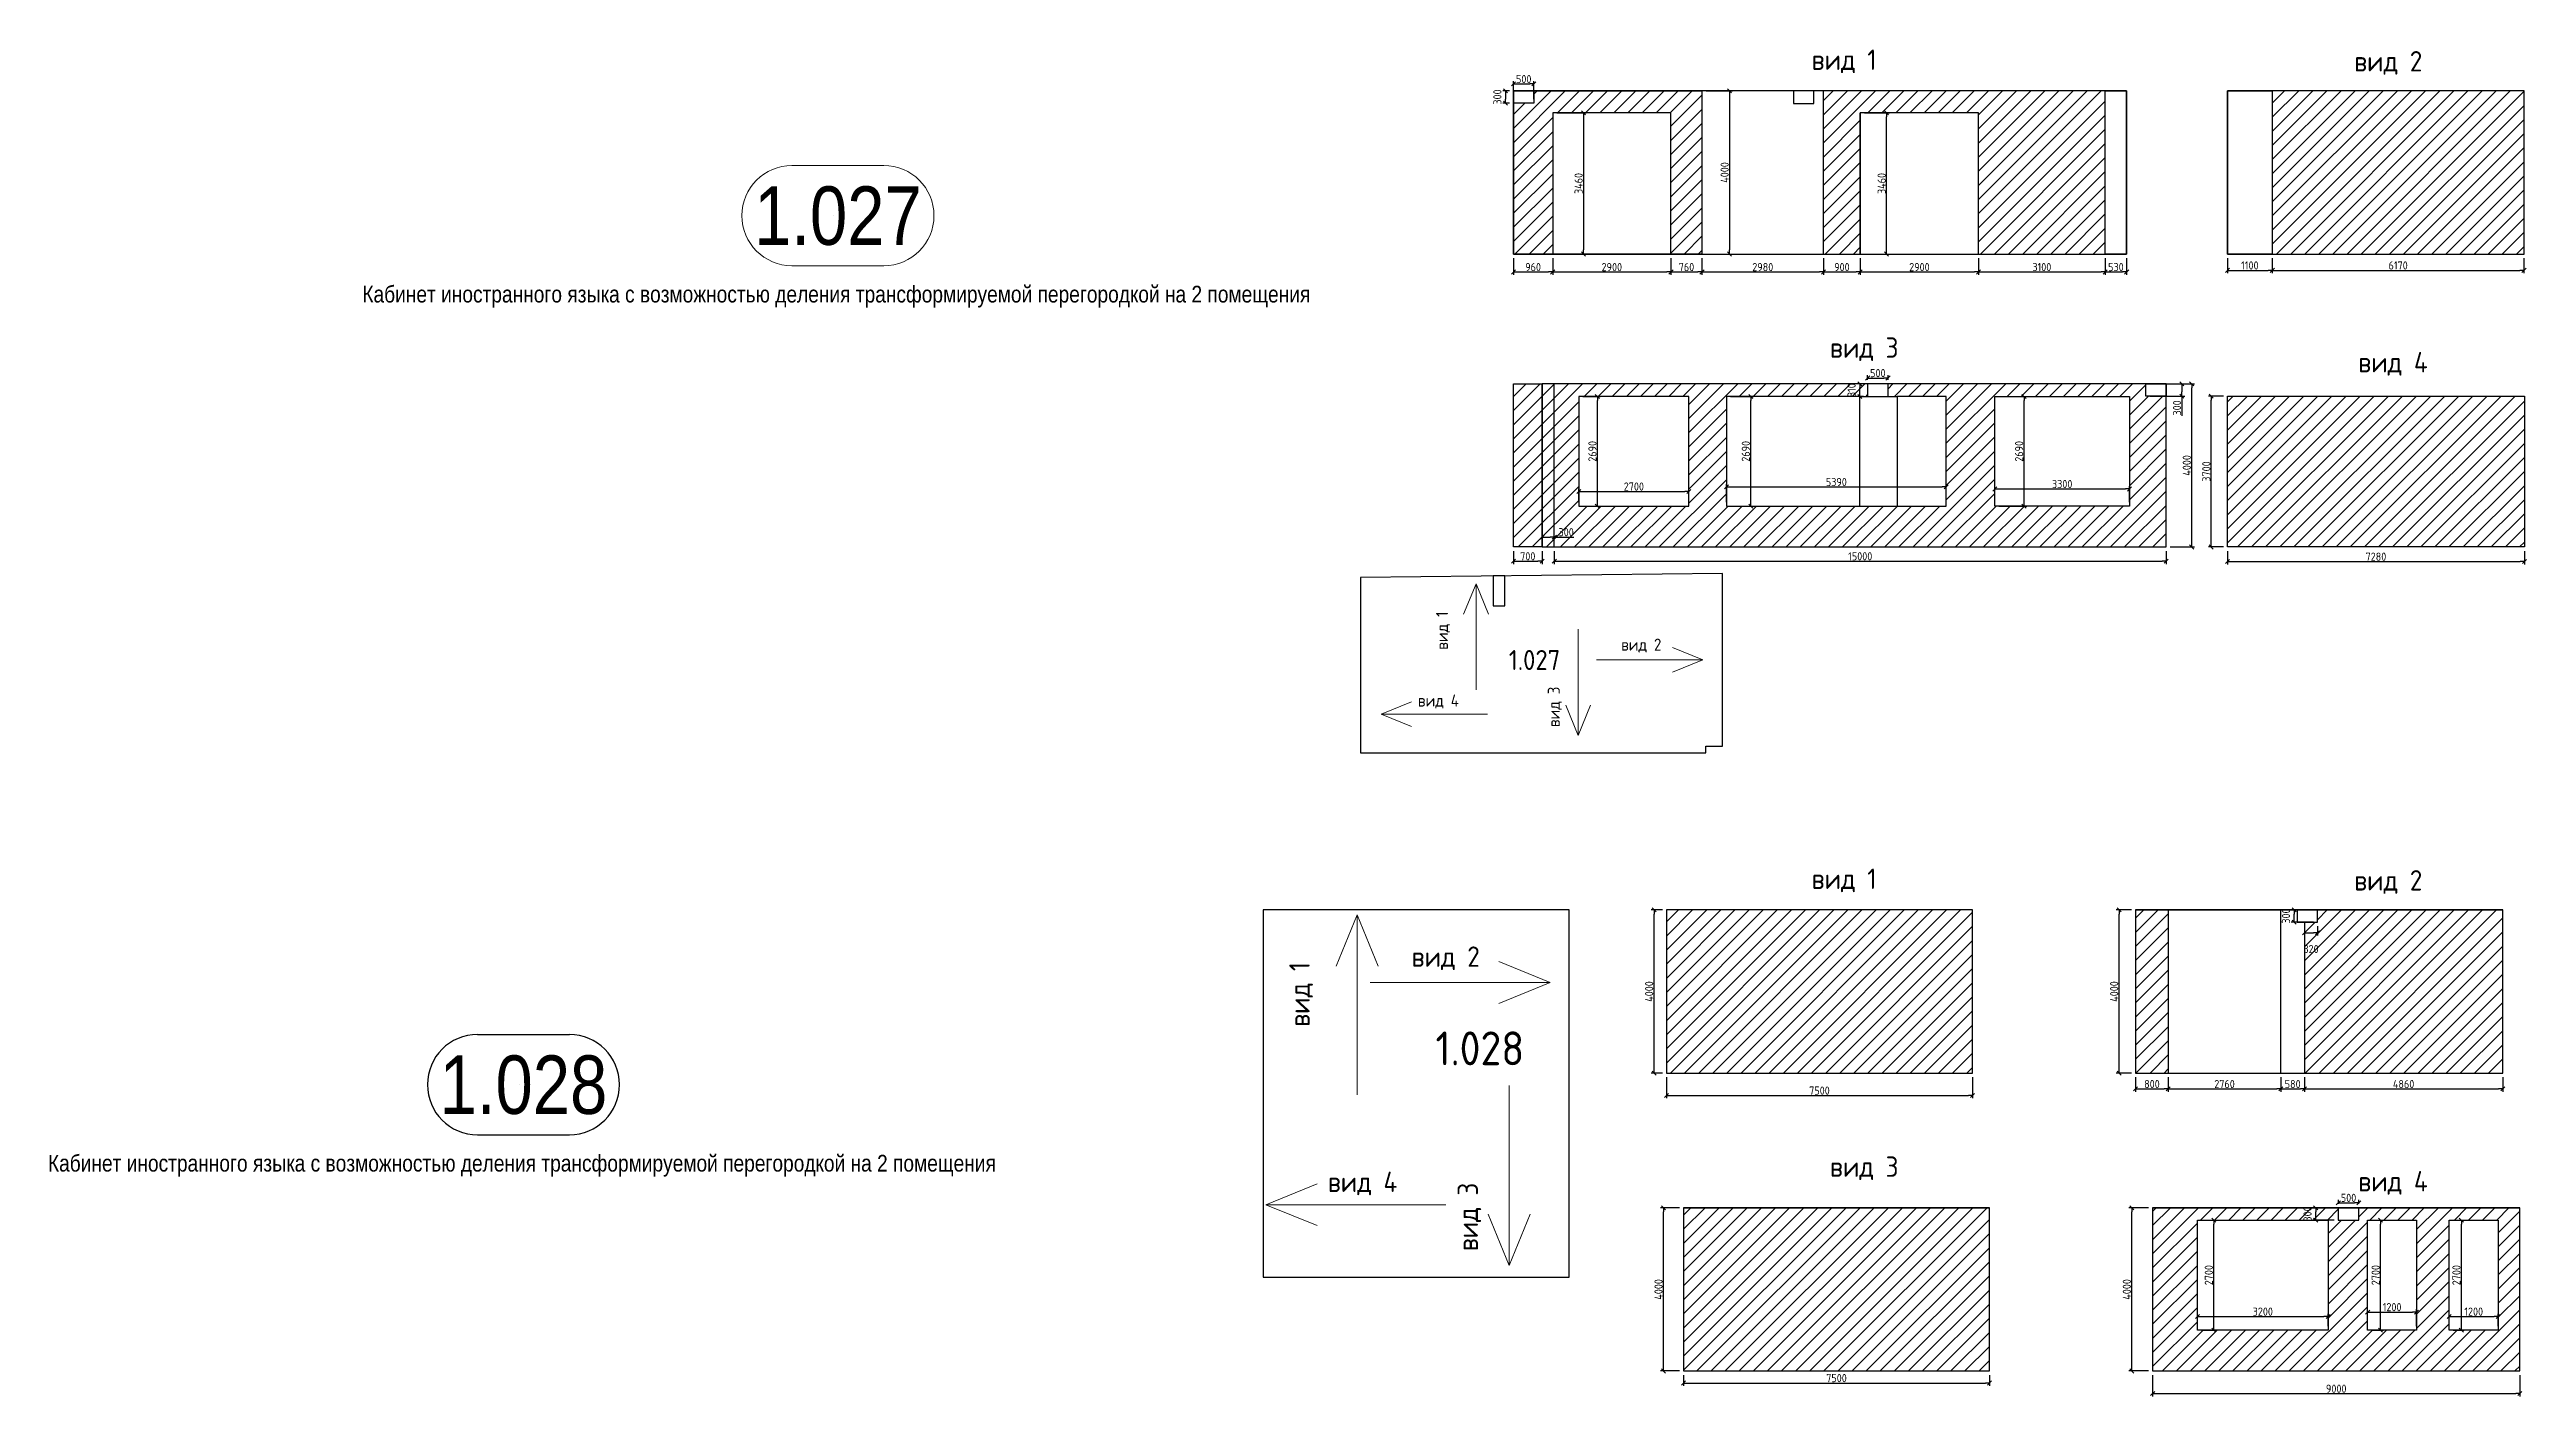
# Model space of a CAD drawing. Header units: millimetres. Extents: x -24360 to 609566, y -391049 to 148426.
# Drawn here: x 244807 to 305526, y -44270 to -11246 of the extents above; entities that cross this region are included whole.
import ezdxf
from ezdxf.enums import TextEntityAlignment as Align

# ---------------------------------------------------------------- set-up
doc = ezdxf.new("R2010")
doc.units = ezdxf.units.MM
doc.layers.get('Defpoints').update_dxf_attribs({"color": 140})
for name, color, linetype, lineweight in [('АР_Area', 5, 'Continuous', 5), ('Основные линии', 7, 'Continuous', 30), ('осново', 7, 'Continuous', 30), ('Размеры', 7, 'Continuous', 15), ('Уголки', 1, 'Continuous', 30), ('Штриховка', 7, 'Continuous', 30)]:
    doc.layers.add(name, color=color, linetype=linetype, lineweight=lineweight)
doc.styles.add('style1', font='ARIALN.TTF')
doc.styles.add('СПДС', font='isocpeur.ttf', dxfattribs={"width": 0.9})
doc.dimstyles.new('Размера А3', dxfattribs={"dimtxt": 200, "dimasz": 100, "dimexe": 70, "dimexo": 100, "dimgap": 20, "dimtad": 1, "dimdec": 0, "dimrnd": 10, "dimzin": 0, "dimdsep": 46, "dimtxsty": 'СПДС', "dimblk": 'ARROWHEAD_6', "dimcen": 1, "dimclrd": 256, "dimclre": 256, "dimclrt": 256, "dimazin": 0, "dimtfac": 1, "dimtdec": 0, "dimtmove": 2, "dimatfit": 3, "dimfxl": 1, "dimtolj": 1, "dimtzin": 0, "dimarcsym": 0})

msp = doc.modelspace()

# ---------------------------------------------------------------- texts
at = {"layer": 'Основные линии', "attachment_point": 1, "style": 'СПДС'}
for s, width, gutter_width, insert, char_height in [('вид 1', 3371.81454, 1678.372, (288003.895, -11245.92), 500), ('вид 2', 3371.81454, 1678.372, (301303.182, -11283.781), 500), ('вид 3', 3371.81454, 1678.372, (288453.065, -18303.395), 500), ('вид 4', 2769.04063, 1678.372, (301404.031, -18661.55), 500), ('вид 2', 1990.98948, 991.045, (283333.43, -25688.906), 295.2401), ('вид 4', 1635.06346, 991.045, (278351.315, -27059.641), 295.2401), ('вид 2', 3371.81454, 1678.372, (278197.898, -33236.201), 500), ('вид 4', 2769.04063, 1678.372, (276143.944, -38757.273), 500)]:
    msp.add_mtext_dynamic_manual_height_columns(s, width=width, gutter_width=gutter_width, heights=[0], dxfattribs=dict(at, insert=insert, char_height=char_height))
at = {"layer": 'Основные линии', "attachment_point": 1, "rotation": 90, "style": 'СПДС'}
for s, width, gutter_width, insert, char_height in [('вид 1', 1990.98948, 991.045, (278793.423, -25962.202), 295.2401), ('вид 3', 1990.98948, 991.045, (281534.225, -27858.795), 295.2401), ('вид 1', 3371.81454, 1678.372, (275198.684, -35205.983), 500), ('вид 3', 3371.81454, 1678.372, (279323.87, -40709.319), 500)]:
    msp.add_mtext_dynamic_manual_height_columns(s, width=width, gutter_width=gutter_width, heights=[0], dxfattribs=dict(at, insert=insert, char_height=char_height))
at = {"layer": 'осново', "char_height": 500, "attachment_point": 1, "style": 'СПДС'}
for s, width, insert in [('вид 1', 3371.81454, (288003.895, -31327.269)), ('вид 2', 3371.81454, (301303.182, -31365.13)), ('вид 3', 3371.81454, (288453.065, -38384.744)), ('вид 4', 2769.04063, (301404.031, -38742.9))]:
    msp.add_mtext_dynamic_manual_height_columns(s, width=width, gutter_width=1678.372, heights=[0], dxfattribs=dict(at, insert=insert))
at = {"layer": 'Штриховка', "attachment_point": 1, "style": 'СПДС'}
for s, width, gutter_width, insert, char_height in [('1.027', 1809.12315, 2447.129, (280579.22, -25968.968), 489.4258), ('1.028', 3063.81716, 4144.304, (278780.77, -35320.658), 828.8607)]:
    msp.add_mtext_dynamic_manual_height_columns(s, width=width, gutter_width=gutter_width, heights=[0], dxfattribs=dict(at, insert=insert, char_height=char_height))

# ---------------------------------------------------------------- blocks, each defined once
blk = doc.blocks.new('MOK-МаркаПом_овал_ареал')
for p, q in [((-2.75, 3), (2.75, 3)), ((-2.75, -3), (2.75, -3))]:
    blk.add_line(p, q)
for centre, radius, start, end in [((-2.75, 0), 3, 90, 270), ((2.75, 0), 3, 270, 90), ((-3.75, 0), 3.5, 0, 0.001)]:
    blk.add_arc(centre, radius, start, end)
at = {"color": 0, "style": 'style1'}
blk.add_attdef('АР-ПОМЕЩЕНИЕ:НОМЕР', text='', height=3.5, dxfattribs=at).set_placement((0, 0), align=Align.MIDDLE)
blk = doc.blocks.new('ARROWHEAD_6')
at = {"color": 0, "linetype": 'Continuous'}
for p, q in [((0, 0), (-1, 0)), ((-0.5, -0.5), (0.5, 0.5))]:
    blk.add_line(p, q, dxfattribs=at)
blk = doc.blocks.new('*D436')
at = {"lineweight": -2, "transparency": 16777216}
for p, q in [((280695, -16360), (280695, -16770)), ((281655, -16360), (281655, -16770)), ((280795, -16700), (281555, -16700))]:
    blk.add_line(p, q, dxfattribs=at)
at = {"layer": 'Defpoints', "color": 0, "lineweight": 15, "transparency": 16777216}
for p in [(280695, -16260), (281655, -16260), (281655, -16700)]:
    blk.add_point(p, dxfattribs=at)
at = {"lineweight": -2, "transparency": 16777216, "xscale": 100, "yscale": 100, "zscale": 100, "rotation": 180}
blk.add_blockref('ARROWHEAD_6', (280695, -16700), dxfattribs=at)
at = {"lineweight": -2, "transparency": 16777216, "xscale": 100, "yscale": 100, "zscale": 100}
blk.add_blockref('ARROWHEAD_6', (281655, -16700), dxfattribs=at)
at = {"transparency": 16777216, "insert": (281175, -16580), "char_height": 200, "attachment_point": 5, "style": 'СПДС'}
blk.add_mtext('\\A1;960', dxfattribs=at)
blk = doc.blocks.new('*D437')
at = {"lineweight": -2, "transparency": 16777216}
for p, q in [((281655, -16360), (281655, -16770)), ((284555, -16360), (284555, -16770)), ((281755, -16700), (284455, -16700))]:
    blk.add_line(p, q, dxfattribs=at)
at = {"layer": 'Defpoints', "color": 0, "lineweight": 15, "transparency": 16777216}
for p in [(281655, -16260), (284555, -16260), (284555, -16700)]:
    blk.add_point(p, dxfattribs=at)
at = {"lineweight": -2, "transparency": 16777216, "xscale": 100, "yscale": 100, "zscale": 100, "rotation": 180}
blk.add_blockref('ARROWHEAD_6', (281655, -16700), dxfattribs=at)
at = {"lineweight": -2, "transparency": 16777216, "xscale": 100, "yscale": 100, "zscale": 100}
blk.add_blockref('ARROWHEAD_6', (284555, -16700), dxfattribs=at)
at = {"transparency": 16777216, "insert": (283105, -16580), "char_height": 200, "attachment_point": 5, "style": 'СПДС'}
blk.add_mtext('\\A1;2900', dxfattribs=at)
blk = doc.blocks.new('*D438')
at = {"lineweight": -2, "transparency": 16777216}
for p, q in [((280595, -12260), (280430, -12260)), ((280595, -12560), (280430, -12560)), ((280500, -12360), (280500, -12460))]:
    blk.add_line(p, q, dxfattribs=at)
at = {"layer": 'Defpoints', "color": 0, "lineweight": 15, "transparency": 16777216}
for p in [(280500, -12560), (280695, -12260), (280695, -12560)]:
    blk.add_point(p, dxfattribs=at)
at = {"lineweight": -2, "transparency": 16777216, "xscale": 100, "yscale": 100, "zscale": 100}
for p, rotation in [((280500, -12260), 90), ((280500, -12560), 270)]:
    blk.add_blockref('ARROWHEAD_6', p, dxfattribs=dict(at, rotation=rotation))
at = {"transparency": 16777216, "insert": (280300, -12410), "char_height": 200, "attachment_point": 5, "rotation": 90, "style": 'СПДС'}
blk.add_mtext('\\A1;300', dxfattribs=at)
blk = doc.blocks.new('*D439')
at = {"lineweight": -2, "transparency": 16777216}
for p, q in [((280695, -12460), (280695, -12020)), ((280795, -12090), (281095, -12090)), ((281195, -12460), (281195, -12020))]:
    blk.add_line(p, q, dxfattribs=at)
at = {"layer": 'Defpoints', "color": 0, "lineweight": 15, "transparency": 16777216}
for p in [(281195, -12090), (280695, -12560), (281195, -12560)]:
    blk.add_point(p, dxfattribs=at)
at = {"lineweight": -2, "transparency": 16777216, "xscale": 100, "yscale": 100, "zscale": 100, "rotation": 180}
blk.add_blockref('ARROWHEAD_6', (280695, -12090), dxfattribs=at)
at = {"lineweight": -2, "transparency": 16777216, "xscale": 100, "yscale": 100, "zscale": 100}
blk.add_blockref('ARROWHEAD_6', (281195, -12090), dxfattribs=at)
at = {"transparency": 16777216, "insert": (280945, -11970), "char_height": 200, "attachment_point": 5, "style": 'СПДС'}
blk.add_mtext('\\A1;500', dxfattribs=at)
blk = doc.blocks.new('*D440')
at = {"lineweight": -2, "transparency": 16777216}
for p, q in [((281755, -12800), (282480, -12800)), ((282410, -12900), (282410, -16160)), ((281755, -16260), (282480, -16260))]:
    blk.add_line(p, q, dxfattribs=at)
at = {"layer": 'Defpoints', "color": 0, "lineweight": 15, "transparency": 16777216}
for p in [(281655, -12800), (281655, -16260), (282410, -16260)]:
    blk.add_point(p, dxfattribs=at)
at = {"lineweight": -2, "transparency": 16777216, "xscale": 100, "yscale": 100, "zscale": 100}
for p, rotation in [((282410, -12800), 90), ((282410, -16260), 270)]:
    blk.add_blockref('ARROWHEAD_6', p, dxfattribs=dict(at, rotation=rotation))
at = {"transparency": 16777216, "insert": (282290, -14530), "char_height": 200, "attachment_point": 5, "rotation": 90, "style": 'СПДС'}
blk.add_mtext('\\A1;3460', dxfattribs=at)
blk = doc.blocks.new('*D441')
at = {"lineweight": -2, "transparency": 16777216}
for p, q in [((285415, -12260), (286060, -12260)), ((285990, -12360), (285990, -16160)), ((285415, -16260), (286060, -16260))]:
    blk.add_line(p, q, dxfattribs=at)
at = {"layer": 'Defpoints', "color": 0, "lineweight": 15, "transparency": 16777216}
for p in [(285315, -12260), (285315, -16260), (285990, -16260)]:
    blk.add_point(p, dxfattribs=at)
at = {"lineweight": -2, "transparency": 16777216, "xscale": 100, "yscale": 100, "zscale": 100}
for p, rotation in [((285990, -12260), 90), ((285990, -16260), 270)]:
    blk.add_blockref('ARROWHEAD_6', p, dxfattribs=dict(at, rotation=rotation))
at = {"transparency": 16777216, "insert": (285870, -14260), "char_height": 200, "attachment_point": 5, "rotation": 90, "style": 'СПДС'}
blk.add_mtext('\\A1;4000', dxfattribs=at)
blk = doc.blocks.new('*D442')
at = {"lineweight": -2, "transparency": 16777216}
for p, q in [((284555, -16360), (284555, -16770)), ((285315, -16360), (285315, -16770)), ((284655, -16700), (285215, -16700))]:
    blk.add_line(p, q, dxfattribs=at)
at = {"layer": 'Defpoints', "color": 0, "lineweight": 15, "transparency": 16777216}
for p in [(284555, -16260), (285315, -16260), (285315, -16700)]:
    blk.add_point(p, dxfattribs=at)
at = {"lineweight": -2, "transparency": 16777216, "xscale": 100, "yscale": 100, "zscale": 100, "rotation": 180}
blk.add_blockref('ARROWHEAD_6', (284555, -16700), dxfattribs=at)
at = {"lineweight": -2, "transparency": 16777216, "xscale": 100, "yscale": 100, "zscale": 100}
blk.add_blockref('ARROWHEAD_6', (285315, -16700), dxfattribs=at)
at = {"transparency": 16777216, "insert": (284935, -16580), "char_height": 200, "attachment_point": 5, "style": 'СПДС'}
blk.add_mtext('\\A1;760', dxfattribs=at)
blk = doc.blocks.new('*D443')
at = {"lineweight": -2, "transparency": 16777216}
for p, q in [((285315, -16360), (285315, -16770)), ((288295, -16360), (288295, -16770)), ((285415, -16700), (288195, -16700))]:
    blk.add_line(p, q, dxfattribs=at)
at = {"layer": 'Defpoints', "color": 0, "lineweight": 15, "transparency": 16777216}
for p in [(285315, -16260), (288295, -16260), (288295, -16700)]:
    blk.add_point(p, dxfattribs=at)
at = {"lineweight": -2, "transparency": 16777216, "xscale": 100, "yscale": 100, "zscale": 100, "rotation": 180}
blk.add_blockref('ARROWHEAD_6', (285315, -16700), dxfattribs=at)
at = {"lineweight": -2, "transparency": 16777216, "xscale": 100, "yscale": 100, "zscale": 100}
blk.add_blockref('ARROWHEAD_6', (288295, -16700), dxfattribs=at)
at = {"transparency": 16777216, "insert": (286805, -16580), "char_height": 200, "attachment_point": 5, "style": 'СПДС'}
blk.add_mtext('\\A1;2980', dxfattribs=at)
blk = doc.blocks.new('*D444')
at = {"lineweight": -2, "transparency": 16777216}
for p, q in [((288295, -16360), (288295, -16770)), ((289195, -16360), (289195, -16770)), ((288395, -16700), (289095, -16700))]:
    blk.add_line(p, q, dxfattribs=at)
at = {"layer": 'Defpoints', "color": 0, "lineweight": 15, "transparency": 16777216}
for p in [(288295, -16260), (289195, -16260), (289195, -16700)]:
    blk.add_point(p, dxfattribs=at)
at = {"lineweight": -2, "transparency": 16777216, "xscale": 100, "yscale": 100, "zscale": 100, "rotation": 180}
blk.add_blockref('ARROWHEAD_6', (288295, -16700), dxfattribs=at)
at = {"lineweight": -2, "transparency": 16777216, "xscale": 100, "yscale": 100, "zscale": 100}
blk.add_blockref('ARROWHEAD_6', (289195, -16700), dxfattribs=at)
at = {"transparency": 16777216, "insert": (288745, -16580), "char_height": 200, "attachment_point": 5, "style": 'СПДС'}
blk.add_mtext('\\A1;900', dxfattribs=at)
blk = doc.blocks.new('*D445')
at = {"lineweight": -2, "transparency": 16777216}
for p, q in [((289195, -16360), (289195, -16770)), ((292095, -16360), (292095, -16770)), ((289295, -16700), (291995, -16700))]:
    blk.add_line(p, q, dxfattribs=at)
at = {"layer": 'Defpoints', "color": 0, "lineweight": 15, "transparency": 16777216}
for p in [(289195, -16260), (292095, -16260), (292095, -16700)]:
    blk.add_point(p, dxfattribs=at)
at = {"lineweight": -2, "transparency": 16777216, "xscale": 100, "yscale": 100, "zscale": 100, "rotation": 180}
blk.add_blockref('ARROWHEAD_6', (289195, -16700), dxfattribs=at)
at = {"lineweight": -2, "transparency": 16777216, "xscale": 100, "yscale": 100, "zscale": 100}
blk.add_blockref('ARROWHEAD_6', (292095, -16700), dxfattribs=at)
at = {"transparency": 16777216, "insert": (290645, -16580), "char_height": 200, "attachment_point": 5, "style": 'СПДС'}
blk.add_mtext('\\A1;2900', dxfattribs=at)
blk = doc.blocks.new('*D446')
at = {"lineweight": -2, "transparency": 16777216}
for p, q in [((289295, -12800), (289910, -12800)), ((289840, -16160), (289840, -12900)), ((289295, -16260), (289910, -16260))]:
    blk.add_line(p, q, dxfattribs=at)
at = {"layer": 'Defpoints', "color": 0, "lineweight": 15, "transparency": 16777216}
for p in [(289195, -12800), (289840, -12800), (289195, -16260)]:
    blk.add_point(p, dxfattribs=at)
at = {"lineweight": -2, "transparency": 16777216, "xscale": 100, "yscale": 100, "zscale": 100}
for p, rotation in [((289840, -12800), 90), ((289840, -16260), 270)]:
    blk.add_blockref('ARROWHEAD_6', p, dxfattribs=dict(at, rotation=rotation))
at = {"transparency": 16777216, "insert": (289720, -14530), "char_height": 200, "attachment_point": 5, "rotation": 90, "style": 'СПДС'}
blk.add_mtext('\\A1;3460', dxfattribs=at)
blk = doc.blocks.new('*D447')
at = {"lineweight": -2, "transparency": 16777216}
for p, q in [((292095, -16360), (292095, -16770)), ((295198, -16360), (295198, -16770)), ((292195, -16700), (295098, -16700))]:
    blk.add_line(p, q, dxfattribs=at)
at = {"layer": 'Defpoints', "color": 0, "lineweight": 15, "transparency": 16777216}
for p in [(292095, -16260), (295198, -16260), (295198, -16700)]:
    blk.add_point(p, dxfattribs=at)
at = {"lineweight": -2, "transparency": 16777216, "xscale": 100, "yscale": 100, "zscale": 100, "rotation": 180}
blk.add_blockref('ARROWHEAD_6', (292095, -16700), dxfattribs=at)
at = {"lineweight": -2, "transparency": 16777216, "xscale": 100, "yscale": 100, "zscale": 100}
blk.add_blockref('ARROWHEAD_6', (295198, -16700), dxfattribs=at)
at = {"transparency": 16777216, "insert": (293647, -16580), "char_height": 200, "attachment_point": 5, "style": 'СПДС'}
blk.add_mtext('\\A1;3100', dxfattribs=at)
blk = doc.blocks.new('*D448')
at = {"lineweight": -2, "transparency": 16777216}
for p, q in [((295198, -16360), (295198, -16770)), ((295725, -16360), (295725, -16770)), ((295298, -16700), (295625, -16700))]:
    blk.add_line(p, q, dxfattribs=at)
at = {"layer": 'Defpoints', "color": 0, "lineweight": 15, "transparency": 16777216}
for p in [(295198, -16260), (295725, -16260), (295725, -16700)]:
    blk.add_point(p, dxfattribs=at)
at = {"lineweight": -2, "transparency": 16777216, "xscale": 100, "yscale": 100, "zscale": 100, "rotation": 180}
blk.add_blockref('ARROWHEAD_6', (295198, -16700), dxfattribs=at)
at = {"lineweight": -2, "transparency": 16777216, "xscale": 100, "yscale": 100, "zscale": 100}
blk.add_blockref('ARROWHEAD_6', (295725, -16700), dxfattribs=at)
at = {"transparency": 16777216, "insert": (295462, -16580), "char_height": 200, "attachment_point": 5, "style": 'СПДС'}
blk.add_mtext('\\A1;530', dxfattribs=at)
blk = doc.blocks.new('*D449')
at = {"lineweight": -2, "transparency": 16777216}
for p, q in [((298196, -16360), (298196, -16730)), ((299296, -16360), (299296, -16730)), ((298296, -16660), (299196, -16660))]:
    blk.add_line(p, q, dxfattribs=at)
at = {"layer": 'Defpoints', "color": 0, "lineweight": 15, "transparency": 16777216}
for p in [(298196, -16260), (299296, -16260), (299296, -16660)]:
    blk.add_point(p, dxfattribs=at)
at = {"lineweight": -2, "transparency": 16777216, "xscale": 100, "yscale": 100, "zscale": 100, "rotation": 180}
blk.add_blockref('ARROWHEAD_6', (298196, -16660), dxfattribs=at)
at = {"lineweight": -2, "transparency": 16777216, "xscale": 100, "yscale": 100, "zscale": 100}
blk.add_blockref('ARROWHEAD_6', (299296, -16660), dxfattribs=at)
at = {"transparency": 16777216, "insert": (298746, -16540), "char_height": 200, "attachment_point": 5, "style": 'СПДС'}
blk.add_mtext('\\A1;1100', dxfattribs=at)
blk = doc.blocks.new('*D450')
at = {"lineweight": -2, "transparency": 16777216}
for p, q in [((299296, -16360), (299296, -16730)), ((305466, -16360), (305466, -16730)), ((299396, -16660), (305366, -16660))]:
    blk.add_line(p, q, dxfattribs=at)
at = {"layer": 'Defpoints', "color": 0, "lineweight": 15, "transparency": 16777216}
for p in [(299296, -16260), (305466, -16260), (305466, -16660)]:
    blk.add_point(p, dxfattribs=at)
at = {"lineweight": -2, "transparency": 16777216, "xscale": 100, "yscale": 100, "zscale": 100, "rotation": 180}
blk.add_blockref('ARROWHEAD_6', (299296, -16660), dxfattribs=at)
at = {"lineweight": -2, "transparency": 16777216, "xscale": 100, "yscale": 100, "zscale": 100}
blk.add_blockref('ARROWHEAD_6', (305466, -16660), dxfattribs=at)
at = {"transparency": 16777216, "insert": (302381, -16540), "char_height": 200, "attachment_point": 5, "style": 'СПДС'}
blk.add_mtext('\\A1;6170', dxfattribs=at)
blk = doc.blocks.new('*D451')
at = {"lineweight": -2, "transparency": 16777216}
for p, q in [((280695, -23542), (280695, -23860)), ((281395, -23542), (281395, -23860)), ((280795, -23790), (281295, -23790))]:
    blk.add_line(p, q, dxfattribs=at)
at = {"layer": 'Defpoints', "color": 0, "lineweight": 15, "transparency": 16777216}
for p in [(280695, -23442), (281395, -23442), (281395, -23790)]:
    blk.add_point(p, dxfattribs=at)
at = {"lineweight": -2, "transparency": 16777216, "xscale": 100, "yscale": 100, "zscale": 100, "rotation": 180}
blk.add_blockref('ARROWHEAD_6', (280695, -23790), dxfattribs=at)
at = {"lineweight": -2, "transparency": 16777216, "xscale": 100, "yscale": 100, "zscale": 100}
blk.add_blockref('ARROWHEAD_6', (281395, -23790), dxfattribs=at)
at = {"transparency": 16777216, "insert": (281045, -23670), "char_height": 200, "attachment_point": 5, "style": 'СПДС'}
blk.add_mtext('\\A1;700', dxfattribs=at)
blk = doc.blocks.new('*D452')
at = {"lineweight": -2, "transparency": 16777216}
for p, q in [((281395, -23342), (281395, -23130)), ((281495, -23200), (281595, -23200)), ((281695, -23342), (281695, -23130)), ((281695, -23200), (282177, -23200))]:
    blk.add_line(p, q, dxfattribs=at)
at = {"layer": 'Defpoints', "color": 0, "lineweight": 15, "transparency": 16777216}
for p in [(281395, -23442), (281695, -23200), (281695, -23442)]:
    blk.add_point(p, dxfattribs=at)
at = {"lineweight": -2, "transparency": 16777216, "xscale": 100, "yscale": 100, "zscale": 100, "rotation": 180}
blk.add_blockref('ARROWHEAD_6', (281395, -23200), dxfattribs=at)
at = {"lineweight": -2, "transparency": 16777216, "xscale": 100, "yscale": 100, "zscale": 100}
blk.add_blockref('ARROWHEAD_6', (281695, -23200), dxfattribs=at)
at = {"transparency": 16777216, "insert": (281986, -23080), "char_height": 200, "attachment_point": 5, "style": 'СПДС'}
blk.add_mtext('\\A1;300', dxfattribs=at)
blk = doc.blocks.new('*D453')
at = {"lineweight": -2, "transparency": 16777216}
for p, q in [((281695, -23542), (281695, -23860)), ((296695, -23542), (296695, -23860)), ((281795, -23790), (296595, -23790))]:
    blk.add_line(p, q, dxfattribs=at)
at = {"layer": 'Defpoints', "color": 0, "lineweight": 15, "transparency": 16777216}
for p in [(281695, -23442), (296695, -23442), (296695, -23790)]:
    blk.add_point(p, dxfattribs=at)
at = {"lineweight": -2, "transparency": 16777216, "xscale": 100, "yscale": 100, "zscale": 100, "rotation": 180}
blk.add_blockref('ARROWHEAD_6', (281695, -23790), dxfattribs=at)
at = {"lineweight": -2, "transparency": 16777216, "xscale": 100, "yscale": 100, "zscale": 100}
blk.add_blockref('ARROWHEAD_6', (296695, -23790), dxfattribs=at)
at = {"transparency": 16777216, "insert": (289195, -23670), "char_height": 200, "attachment_point": 5, "style": 'СПДС'}
blk.add_mtext('\\A1;15000', dxfattribs=at)
blk = doc.blocks.new('*D454')
at = {"lineweight": -2, "transparency": 16777216}
for p, q in [((282295, -22342), (282295, -22010)), ((282395, -22080), (284895, -22080)), ((284995, -22342), (284995, -22010))]:
    blk.add_line(p, q, dxfattribs=at)
at = {"layer": 'Defpoints', "color": 0, "lineweight": 15, "transparency": 16777216}
for p in [(282295, -22442), (284995, -22080), (284995, -22442)]:
    blk.add_point(p, dxfattribs=at)
at = {"lineweight": -2, "transparency": 16777216, "xscale": 100, "yscale": 100, "zscale": 100, "rotation": 180}
blk.add_blockref('ARROWHEAD_6', (282295, -22080), dxfattribs=at)
at = {"lineweight": -2, "transparency": 16777216, "xscale": 100, "yscale": 100, "zscale": 100}
blk.add_blockref('ARROWHEAD_6', (284995, -22080), dxfattribs=at)
at = {"transparency": 16777216, "insert": (283645, -21960), "char_height": 200, "attachment_point": 5, "style": 'СПДС'}
blk.add_mtext('\\A1;2700', dxfattribs=at)
blk = doc.blocks.new('*D455')
at = {"lineweight": -2, "transparency": 16777216}
for p, q in [((282395, -19752), (282820, -19752)), ((282750, -22342), (282750, -19852)), ((282395, -22442), (282820, -22442))]:
    blk.add_line(p, q, dxfattribs=at)
at = {"layer": 'Defpoints', "color": 0, "lineweight": 15, "transparency": 16777216}
for p in [(282295, -19752), (282750, -19752), (282295, -22442)]:
    blk.add_point(p, dxfattribs=at)
at = {"lineweight": -2, "transparency": 16777216, "xscale": 100, "yscale": 100, "zscale": 100}
for p, rotation in [((282750, -19752), 90), ((282750, -22442), 270)]:
    blk.add_blockref('ARROWHEAD_6', p, dxfattribs=dict(at, rotation=rotation))
at = {"transparency": 16777216, "insert": (282630, -21097), "char_height": 200, "attachment_point": 5, "rotation": 90, "style": 'СПДС'}
blk.add_mtext('\\A1;2690', dxfattribs=at)
blk = doc.blocks.new('*D456')
at = {"lineweight": -2, "transparency": 16777216}
for p, q in [((285915, -22342), (285915, -21900)), ((286015, -21970), (291202, -21970)), ((291302, -22342), (291302, -21900))]:
    blk.add_line(p, q, dxfattribs=at)
at = {"layer": 'Defpoints', "color": 0, "lineweight": 15, "transparency": 16777216}
for p in [(285915, -22442), (291302, -21970), (291302, -22442)]:
    blk.add_point(p, dxfattribs=at)
at = {"lineweight": -2, "transparency": 16777216, "xscale": 100, "yscale": 100, "zscale": 100, "rotation": 180}
blk.add_blockref('ARROWHEAD_6', (285915, -21970), dxfattribs=at)
at = {"lineweight": -2, "transparency": 16777216, "xscale": 100, "yscale": 100, "zscale": 100}
blk.add_blockref('ARROWHEAD_6', (291302, -21970), dxfattribs=at)
at = {"transparency": 16777216, "insert": (288609, -21850), "char_height": 200, "attachment_point": 5, "style": 'СПДС'}
blk.add_mtext('\\A1;5390', dxfattribs=at)
blk = doc.blocks.new('*D457')
at = {"lineweight": -2, "transparency": 16777216}
for p, q in [((286015, -19752), (286580, -19752)), ((286510, -22342), (286510, -19852)), ((286015, -22442), (286580, -22442))]:
    blk.add_line(p, q, dxfattribs=at)
at = {"layer": 'Defpoints', "color": 0, "lineweight": 15, "transparency": 16777216}
for p in [(285915, -19752), (286510, -19752), (285915, -22442)]:
    blk.add_point(p, dxfattribs=at)
at = {"lineweight": -2, "transparency": 16777216, "xscale": 100, "yscale": 100, "zscale": 100}
for p, rotation in [((286510, -19752), 90), ((286510, -22442), 270)]:
    blk.add_blockref('ARROWHEAD_6', p, dxfattribs=dict(at, rotation=rotation))
at = {"transparency": 16777216, "insert": (286390, -21097), "char_height": 200, "attachment_point": 5, "rotation": 90, "style": 'СПДС'}
blk.add_mtext('\\A1;2690', dxfattribs=at)
blk = doc.blocks.new('*D458')
at = {"lineweight": -2, "transparency": 16777216}
for p, q in [((292495, -22342), (292495, -21950)), ((292595, -22020), (295695, -22020)), ((295795, -22342), (295795, -21950))]:
    blk.add_line(p, q, dxfattribs=at)
at = {"layer": 'Defpoints', "color": 0, "lineweight": 15, "transparency": 16777216}
for p in [(292495, -22442), (295795, -22020), (295795, -22442)]:
    blk.add_point(p, dxfattribs=at)
at = {"lineweight": -2, "transparency": 16777216, "xscale": 100, "yscale": 100, "zscale": 100, "rotation": 180}
blk.add_blockref('ARROWHEAD_6', (292495, -22020), dxfattribs=at)
at = {"lineweight": -2, "transparency": 16777216, "xscale": 100, "yscale": 100, "zscale": 100}
blk.add_blockref('ARROWHEAD_6', (295795, -22020), dxfattribs=at)
at = {"transparency": 16777216, "insert": (294145, -21900), "char_height": 200, "attachment_point": 5, "style": 'СПДС'}
blk.add_mtext('\\A1;3300', dxfattribs=at)
blk = doc.blocks.new('*D459')
at = {"lineweight": -2, "transparency": 16777216}
for p, q in [((292595, -19752), (293280, -19752)), ((293210, -22342), (293210, -19852)), ((292595, -22442), (293280, -22442))]:
    blk.add_line(p, q, dxfattribs=at)
at = {"layer": 'Defpoints', "color": 0, "lineweight": 15, "transparency": 16777216}
for p in [(292495, -19752), (293210, -19752), (292495, -22442)]:
    blk.add_point(p, dxfattribs=at)
at = {"lineweight": -2, "transparency": 16777216, "xscale": 100, "yscale": 100, "zscale": 100}
for p, rotation in [((293210, -19752), 90), ((293210, -22442), 270)]:
    blk.add_blockref('ARROWHEAD_6', p, dxfattribs=dict(at, rotation=rotation))
at = {"transparency": 16777216, "insert": (293090, -21097), "char_height": 200, "attachment_point": 5, "rotation": 90, "style": 'СПДС'}
blk.add_mtext('\\A1;2690', dxfattribs=at)
blk = doc.blocks.new('*D460')
at = {"lineweight": -2, "transparency": 16777216}
for p, q in [((289376, -19343), (289376, -19230)), ((289476, -19300), (289776, -19300)), ((289876, -19343), (289876, -19230))]:
    blk.add_line(p, q, dxfattribs=at)
at = {"layer": 'Defpoints', "color": 0, "lineweight": 15, "transparency": 16777216}
for p in [(289876, -19300), (289376, -19443), (289876, -19443)]:
    blk.add_point(p, dxfattribs=at)
at = {"lineweight": -2, "transparency": 16777216, "xscale": 100, "yscale": 100, "zscale": 100, "rotation": 180}
blk.add_blockref('ARROWHEAD_6', (289376, -19300), dxfattribs=at)
at = {"lineweight": -2, "transparency": 16777216, "xscale": 100, "yscale": 100, "zscale": 100}
blk.add_blockref('ARROWHEAD_6', (289876, -19300), dxfattribs=at)
at = {"transparency": 16777216, "insert": (289626, -19180), "char_height": 200, "attachment_point": 5, "style": 'СПДС'}
blk.add_mtext('\\A1;500', dxfattribs=at)
blk = doc.blocks.new('*D461')
at = {"lineweight": -2, "transparency": 16777216}
for p, q in [((289276, -19443), (289112, -19443)), ((289276, -19752), (289112, -19752)), ((289182, -19652), (289182, -19543))]:
    blk.add_line(p, q, dxfattribs=at)
at = {"layer": 'Defpoints', "color": 0, "lineweight": 15, "transparency": 16777216}
for p in [(289182, -19443), (289376, -19443), (289376, -19752)]:
    blk.add_point(p, dxfattribs=at)
at = {"lineweight": -2, "transparency": 16777216, "xscale": 100, "yscale": 100, "zscale": 100}
for p, rotation in [((289182, -19443), 90), ((289182, -19752), 270)]:
    blk.add_blockref('ARROWHEAD_6', p, dxfattribs=dict(at, rotation=rotation))
at = {"transparency": 16777216, "insert": (288982, -19598), "char_height": 200, "attachment_point": 5, "rotation": 90, "style": 'СПДС'}
blk.add_mtext('\\A1;310', dxfattribs=at)
blk = doc.blocks.new('*D462')
at = {"lineweight": -2, "transparency": 16777216}
for p, q in [((296295, -19441), (297150, -19441)), ((296295, -19742), (297150, -19742)), ((297080, -19541), (297080, -19642)), ((297080, -19742), (297080, -20224))]:
    blk.add_line(p, q, dxfattribs=at)
at = {"layer": 'Defpoints', "color": 0, "lineweight": 15, "transparency": 16777216}
for p in [(296195, -19441), (296195, -19742), (297080, -19742)]:
    blk.add_point(p, dxfattribs=at)
at = {"lineweight": -2, "transparency": 16777216, "xscale": 100, "yscale": 100, "zscale": 100}
for p, rotation in [((297080, -19441), 90), ((297080, -19742), 270)]:
    blk.add_blockref('ARROWHEAD_6', p, dxfattribs=dict(at, rotation=rotation))
at = {"transparency": 16777216, "insert": (296960, -20033), "char_height": 200, "attachment_point": 5, "rotation": 90, "style": 'СПДС'}
blk.add_mtext('\\A1;300', dxfattribs=at)
blk = doc.blocks.new('*D463')
at = {"lineweight": -2, "transparency": 16777216}
for p, q in [((298196, -23542), (298196, -23870)), ((305476, -23542), (305476, -23870)), ((298296, -23800), (305376, -23800))]:
    blk.add_line(p, q, dxfattribs=at)
at = {"layer": 'Defpoints', "color": 0, "lineweight": 15, "transparency": 16777216}
for p in [(298196, -23442), (305476, -23442), (305476, -23800)]:
    blk.add_point(p, dxfattribs=at)
at = {"lineweight": -2, "transparency": 16777216, "xscale": 100, "yscale": 100, "zscale": 100, "rotation": 180}
blk.add_blockref('ARROWHEAD_6', (298196, -23800), dxfattribs=at)
at = {"lineweight": -2, "transparency": 16777216, "xscale": 100, "yscale": 100, "zscale": 100}
blk.add_blockref('ARROWHEAD_6', (305476, -23800), dxfattribs=at)
at = {"transparency": 16777216, "insert": (301836, -23680), "char_height": 200, "attachment_point": 5, "style": 'СПДС'}
blk.add_mtext('\\A1;7280', dxfattribs=at)
blk = doc.blocks.new('*D464')
at = {"lineweight": -2, "transparency": 16777216}
for p, q in [((298096, -19742), (297730, -19742)), ((297800, -23342), (297800, -19842)), ((298096, -23442), (297730, -23442))]:
    blk.add_line(p, q, dxfattribs=at)
at = {"layer": 'Defpoints', "color": 0, "lineweight": 15, "transparency": 16777216}
for p in [(297800, -19742), (298196, -19742), (298196, -23442)]:
    blk.add_point(p, dxfattribs=at)
at = {"lineweight": -2, "transparency": 16777216, "xscale": 100, "yscale": 100, "zscale": 100}
for p, rotation in [((297800, -19742), 90), ((297800, -23442), 270)]:
    blk.add_blockref('ARROWHEAD_6', p, dxfattribs=dict(at, rotation=rotation))
at = {"transparency": 16777216, "insert": (297680, -21592), "char_height": 200, "attachment_point": 5, "rotation": 90, "style": 'СПДС'}
blk.add_mtext('\\A1;3700', dxfattribs=at)
blk = doc.blocks.new('*D465')
at = {"lineweight": -2, "transparency": 16777216}
for p, q in [((296795, -19442), (297390, -19442)), ((297320, -23342), (297320, -19542)), ((296795, -23442), (297390, -23442))]:
    blk.add_line(p, q, dxfattribs=at)
at = {"layer": 'Defpoints', "color": 0, "lineweight": 15, "transparency": 16777216}
for p in [(296695, -19442), (297320, -19442), (296695, -23442)]:
    blk.add_point(p, dxfattribs=at)
at = {"lineweight": -2, "transparency": 16777216, "xscale": 100, "yscale": 100, "zscale": 100}
for p, rotation in [((297320, -19442), 90), ((297320, -23442), 270)]:
    blk.add_blockref('ARROWHEAD_6', p, dxfattribs=dict(at, rotation=rotation))
at = {"transparency": 16777216, "insert": (297200, -21442), "char_height": 200, "attachment_point": 5, "rotation": 90, "style": 'СПДС'}
blk.add_mtext('\\A1;4000', dxfattribs=at)
blk = doc.blocks.new('*D466')
at = {"lineweight": -2, "transparency": 16777216}
for p, q in [((284445, -36441), (284445, -36960)), ((284545, -36890), (291845, -36890)), ((291945, -36441), (291945, -36960))]:
    blk.add_line(p, q, dxfattribs=at)
at = {"layer": 'Defpoints', "color": 0, "lineweight": 15, "transparency": 16777216}
for p in [(284445, -36341), (291945, -36341), (291945, -36890)]:
    blk.add_point(p, dxfattribs=at)
at = {"lineweight": -2, "transparency": 16777216, "xscale": 100, "yscale": 100, "zscale": 100, "rotation": 180}
blk.add_blockref('ARROWHEAD_6', (284445, -36890), dxfattribs=at)
at = {"lineweight": -2, "transparency": 16777216, "xscale": 100, "yscale": 100, "zscale": 100}
blk.add_blockref('ARROWHEAD_6', (291945, -36890), dxfattribs=at)
at = {"transparency": 16777216, "insert": (288195, -36770), "char_height": 200, "attachment_point": 5, "style": 'СПДС'}
blk.add_mtext('\\A1;7500', dxfattribs=at)
blk = doc.blocks.new('*D467')
at = {"lineweight": -2, "transparency": 16777216}
for p, q in [((284345, -32341), (284070, -32341)), ((284140, -36241), (284140, -32441)), ((284345, -36341), (284070, -36341))]:
    blk.add_line(p, q, dxfattribs=at)
at = {"layer": 'Defpoints', "color": 0, "lineweight": 15, "transparency": 16777216}
for p in [(284140, -32341), (284445, -32341), (284445, -36341)]:
    blk.add_point(p, dxfattribs=at)
at = {"lineweight": -2, "transparency": 16777216, "xscale": 100, "yscale": 100, "zscale": 100}
for p, rotation in [((284140, -32341), 90), ((284140, -36341), 270)]:
    blk.add_blockref('ARROWHEAD_6', p, dxfattribs=dict(at, rotation=rotation))
at = {"transparency": 16777216, "insert": (284020, -34341), "char_height": 200, "attachment_point": 5, "rotation": 90, "style": 'СПДС'}
blk.add_mtext('\\A1;4000', dxfattribs=at)
blk = doc.blocks.new('*D468')
at = {"lineweight": -2, "transparency": 16777216}
for p, q in [((295845, -32341), (295470, -32341)), ((295540, -36241), (295540, -32441)), ((295845, -36341), (295470, -36341))]:
    blk.add_line(p, q, dxfattribs=at)
at = {"layer": 'Defpoints', "color": 0, "lineweight": 15, "transparency": 16777216}
for p in [(295540, -32341), (295945, -32341), (295945, -36341)]:
    blk.add_point(p, dxfattribs=at)
at = {"lineweight": -2, "transparency": 16777216, "xscale": 100, "yscale": 100, "zscale": 100}
for p, rotation in [((295540, -32341), 90), ((295540, -36341), 270)]:
    blk.add_blockref('ARROWHEAD_6', p, dxfattribs=dict(at, rotation=rotation))
at = {"transparency": 16777216, "insert": (295420, -34341), "char_height": 200, "attachment_point": 5, "rotation": 90, "style": 'СПДС'}
blk.add_mtext('\\A1;4000', dxfattribs=at)
blk = doc.blocks.new('*D469')
at = {"lineweight": -2, "transparency": 16777216}
for p, q in [((295945, -36441), (295945, -36800)), ((296045, -36730), (296645, -36730)), ((296745, -36441), (296745, -36800))]:
    blk.add_line(p, q, dxfattribs=at)
at = {"layer": 'Defpoints', "color": 0, "lineweight": 15, "transparency": 16777216}
for p in [(295945, -36341), (296745, -36341), (296745, -36730)]:
    blk.add_point(p, dxfattribs=at)
at = {"lineweight": -2, "transparency": 16777216, "xscale": 100, "yscale": 100, "zscale": 100, "rotation": 180}
blk.add_blockref('ARROWHEAD_6', (295945, -36730), dxfattribs=at)
at = {"lineweight": -2, "transparency": 16777216, "xscale": 100, "yscale": 100, "zscale": 100}
blk.add_blockref('ARROWHEAD_6', (296745, -36730), dxfattribs=at)
at = {"transparency": 16777216, "insert": (296345, -36610), "char_height": 200, "attachment_point": 5, "style": 'СПДС'}
blk.add_mtext('\\A1;800', dxfattribs=at)
blk = doc.blocks.new('*D470')
at = {"lineweight": -2, "transparency": 16777216}
for p, q in [((296745, -36441), (296745, -36800)), ((296845, -36730), (299405, -36730)), ((299505, -36441), (299505, -36800))]:
    blk.add_line(p, q, dxfattribs=at)
at = {"layer": 'Defpoints', "color": 0, "lineweight": 15, "transparency": 16777216}
for p in [(296745, -36341), (299505, -36341), (299505, -36730)]:
    blk.add_point(p, dxfattribs=at)
at = {"lineweight": -2, "transparency": 16777216, "xscale": 100, "yscale": 100, "zscale": 100, "rotation": 180}
blk.add_blockref('ARROWHEAD_6', (296745, -36730), dxfattribs=at)
at = {"lineweight": -2, "transparency": 16777216, "xscale": 100, "yscale": 100, "zscale": 100}
blk.add_blockref('ARROWHEAD_6', (299505, -36730), dxfattribs=at)
at = {"transparency": 16777216, "insert": (298125, -36610), "char_height": 200, "attachment_point": 5, "style": 'СПДС'}
blk.add_mtext('\\A1;2760', dxfattribs=at)
blk = doc.blocks.new('*D471')
at = {"lineweight": -2, "transparency": 16777216}
for p, q in [((299505, -36441), (299505, -36800)), ((299605, -36730), (299985, -36730)), ((300085, -36441), (300085, -36800))]:
    blk.add_line(p, q, dxfattribs=at)
at = {"layer": 'Defpoints', "color": 0, "lineweight": 15, "transparency": 16777216}
for p in [(299505, -36341), (300085, -36341), (300085, -36730)]:
    blk.add_point(p, dxfattribs=at)
at = {"lineweight": -2, "transparency": 16777216, "xscale": 100, "yscale": 100, "zscale": 100, "rotation": 180}
blk.add_blockref('ARROWHEAD_6', (299505, -36730), dxfattribs=at)
at = {"lineweight": -2, "transparency": 16777216, "xscale": 100, "yscale": 100, "zscale": 100}
blk.add_blockref('ARROWHEAD_6', (300085, -36730), dxfattribs=at)
at = {"transparency": 16777216, "insert": (299795, -36610), "char_height": 200, "attachment_point": 5, "style": 'СПДС'}
blk.add_mtext('\\A1;580', dxfattribs=at)
blk = doc.blocks.new('*D472')
at = {"lineweight": -2, "transparency": 16777216}
for p, q in [((300085, -36441), (300085, -36800)), ((300185, -36730), (304845, -36730)), ((304945, -36441), (304945, -36800))]:
    blk.add_line(p, q, dxfattribs=at)
at = {"layer": 'Defpoints', "color": 0, "lineweight": 15, "transparency": 16777216}
for p in [(300085, -36341), (304945, -36341), (304945, -36730)]:
    blk.add_point(p, dxfattribs=at)
at = {"lineweight": -2, "transparency": 16777216, "xscale": 100, "yscale": 100, "zscale": 100, "rotation": 180}
blk.add_blockref('ARROWHEAD_6', (300085, -36730), dxfattribs=at)
at = {"lineweight": -2, "transparency": 16777216, "xscale": 100, "yscale": 100, "zscale": 100}
blk.add_blockref('ARROWHEAD_6', (304945, -36730), dxfattribs=at)
at = {"transparency": 16777216, "insert": (302515, -36610), "char_height": 200, "attachment_point": 5, "style": 'СПДС'}
blk.add_mtext('\\A1;4860', dxfattribs=at)
blk = doc.blocks.new('*D473')
at = {"lineweight": -2, "transparency": 16777216}
for p, q in [((300085, -32741), (300085, -32970)), ((300405, -32741), (300405, -32970)), ((300185, -32900), (300305, -32900))]:
    blk.add_line(p, q, dxfattribs=at)
at = {"layer": 'Defpoints', "color": 0, "lineweight": 15, "transparency": 16777216}
for p in [(300085, -32641), (300405, -32641), (300405, -32900)]:
    blk.add_point(p, dxfattribs=at)
at = {"lineweight": -2, "transparency": 16777216, "xscale": 100, "yscale": 100, "zscale": 100, "rotation": 180}
blk.add_blockref('ARROWHEAD_6', (300085, -32900), dxfattribs=at)
at = {"lineweight": -2, "transparency": 16777216, "xscale": 100, "yscale": 100, "zscale": 100}
blk.add_blockref('ARROWHEAD_6', (300405, -32900), dxfattribs=at)
at = {"transparency": 16777216, "insert": (300245, -33300), "char_height": 200, "attachment_point": 5, "style": 'СПДС'}
blk.add_mtext('\\A1;320', dxfattribs=at)
blk = doc.blocks.new('*D474')
at = {"lineweight": -2, "transparency": 16777216}
for p, q in [((300305, -32341), (299760, -32341)), ((300305, -32641), (299760, -32641)), ((299830, -32541), (299830, -32441))]:
    blk.add_line(p, q, dxfattribs=at)
at = {"layer": 'Defpoints', "color": 0, "lineweight": 15, "transparency": 16777216}
for p in [(299830, -32341), (300405, -32341), (300405, -32641)]:
    blk.add_point(p, dxfattribs=at)
at = {"lineweight": -2, "transparency": 16777216, "xscale": 100, "yscale": 100, "zscale": 100}
for p, rotation in [((299830, -32341), 90), ((299830, -32641), 270)]:
    blk.add_blockref('ARROWHEAD_6', p, dxfattribs=dict(at, rotation=rotation))
at = {"transparency": 16777216, "insert": (299630, -32491), "char_height": 200, "attachment_point": 5, "rotation": 90, "style": 'СПДС'}
blk.add_mtext('\\A1;300', dxfattribs=at)
blk = doc.blocks.new('*D475')
at = {"lineweight": -2, "transparency": 16777216}
for p, q in [((284763, -39645), (284300, -39645)), ((284370, -43545), (284370, -39745)), ((284763, -43645), (284300, -43645))]:
    blk.add_line(p, q, dxfattribs=at)
at = {"layer": 'Defpoints', "color": 0, "lineweight": 15, "transparency": 16777216}
for p in [(284370, -39645), (284863, -39645), (284863, -43645)]:
    blk.add_point(p, dxfattribs=at)
at = {"lineweight": -2, "transparency": 16777216, "xscale": 100, "yscale": 100, "zscale": 100}
for p, rotation in [((284370, -39645), 90), ((284370, -43645), 270)]:
    blk.add_blockref('ARROWHEAD_6', p, dxfattribs=dict(at, rotation=rotation))
at = {"transparency": 16777216, "insert": (284250, -41645), "char_height": 200, "attachment_point": 5, "rotation": 90, "style": 'СПДС'}
blk.add_mtext('\\A1;4000', dxfattribs=at)
blk = doc.blocks.new('*D476')
at = {"lineweight": -2, "transparency": 16777216}
for p, q in [((284863, -43745), (284863, -44010)), ((284963, -43940), (292263, -43940)), ((292363, -43745), (292363, -44010))]:
    blk.add_line(p, q, dxfattribs=at)
at = {"layer": 'Defpoints', "color": 0, "lineweight": 15, "transparency": 16777216}
for p in [(284863, -43645), (292363, -43645), (292363, -43940)]:
    blk.add_point(p, dxfattribs=at)
at = {"lineweight": -2, "transparency": 16777216, "xscale": 100, "yscale": 100, "zscale": 100, "rotation": 180}
blk.add_blockref('ARROWHEAD_6', (284863, -43940), dxfattribs=at)
at = {"lineweight": -2, "transparency": 16777216, "xscale": 100, "yscale": 100, "zscale": 100}
blk.add_blockref('ARROWHEAD_6', (292363, -43940), dxfattribs=at)
at = {"transparency": 16777216, "insert": (288613, -43820), "char_height": 200, "attachment_point": 5, "style": 'СПДС'}
blk.add_mtext('\\A1;7500', dxfattribs=at)
blk = doc.blocks.new('*D477')
at = {"lineweight": -2, "transparency": 16777216}
for p, q in [((296263, -39645), (295780, -39645)), ((295850, -43545), (295850, -39745)), ((296263, -43645), (295780, -43645))]:
    blk.add_line(p, q, dxfattribs=at)
at = {"layer": 'Defpoints', "color": 0, "lineweight": 15, "transparency": 16777216}
for p in [(295850, -39645), (296363, -39645), (296363, -43645)]:
    blk.add_point(p, dxfattribs=at)
at = {"lineweight": -2, "transparency": 16777216, "xscale": 100, "yscale": 100, "zscale": 100}
for p, rotation in [((295850, -39645), 90), ((295850, -43645), 270)]:
    blk.add_blockref('ARROWHEAD_6', p, dxfattribs=dict(at, rotation=rotation))
at = {"transparency": 16777216, "insert": (295730, -41645), "char_height": 200, "attachment_point": 5, "rotation": 90, "style": 'СПДС'}
blk.add_mtext('\\A1;4000', dxfattribs=at)
blk = doc.blocks.new('*D478')
at = {"lineweight": -2, "transparency": 16777216}
for p, q in [((297463, -42545), (297463, -42240)), ((297563, -42310), (300563, -42310)), ((300663, -42545), (300663, -42240))]:
    blk.add_line(p, q, dxfattribs=at)
at = {"layer": 'Defpoints', "color": 0, "lineweight": 15, "transparency": 16777216}
for p in [(300663, -42310), (297463, -42645), (300663, -42645)]:
    blk.add_point(p, dxfattribs=at)
at = {"lineweight": -2, "transparency": 16777216, "xscale": 100, "yscale": 100, "zscale": 100, "rotation": 180}
blk.add_blockref('ARROWHEAD_6', (297463, -42310), dxfattribs=at)
at = {"lineweight": -2, "transparency": 16777216, "xscale": 100, "yscale": 100, "zscale": 100}
blk.add_blockref('ARROWHEAD_6', (300663, -42310), dxfattribs=at)
at = {"transparency": 16777216, "insert": (299063, -42190), "char_height": 200, "attachment_point": 5, "style": 'СПДС'}
blk.add_mtext('\\A1;3200', dxfattribs=at)
blk = doc.blocks.new('*D479')
at = {"lineweight": -2, "transparency": 16777216}
for p, q in [((297563, -39945), (297930, -39945)), ((297860, -42545), (297860, -40045)), ((297563, -42645), (297930, -42645))]:
    blk.add_line(p, q, dxfattribs=at)
at = {"layer": 'Defpoints', "color": 0, "lineweight": 15, "transparency": 16777216}
for p in [(297463, -39945), (297860, -39945), (297463, -42645)]:
    blk.add_point(p, dxfattribs=at)
at = {"lineweight": -2, "transparency": 16777216, "xscale": 100, "yscale": 100, "zscale": 100}
for p, rotation in [((297860, -39945), 90), ((297860, -42645), 270)]:
    blk.add_blockref('ARROWHEAD_6', p, dxfattribs=dict(at, rotation=rotation))
at = {"transparency": 16777216, "insert": (297740, -41295), "char_height": 200, "attachment_point": 5, "rotation": 90, "style": 'СПДС'}
blk.add_mtext('\\A1;2700', dxfattribs=at)
blk = doc.blocks.new('*D480')
at = {"lineweight": -2, "transparency": 16777216}
for p, q in [((301633, -42545), (301633, -42130)), ((301733, -42200), (302733, -42200)), ((302833, -42545), (302833, -42130))]:
    blk.add_line(p, q, dxfattribs=at)
at = {"layer": 'Defpoints', "color": 0, "lineweight": 15, "transparency": 16777216}
for p in [(302833, -42200), (301633, -42645), (302833, -42645)]:
    blk.add_point(p, dxfattribs=at)
at = {"lineweight": -2, "transparency": 16777216, "xscale": 100, "yscale": 100, "zscale": 100, "rotation": 180}
blk.add_blockref('ARROWHEAD_6', (301633, -42200), dxfattribs=at)
at = {"lineweight": -2, "transparency": 16777216, "xscale": 100, "yscale": 100, "zscale": 100}
blk.add_blockref('ARROWHEAD_6', (302833, -42200), dxfattribs=at)
at = {"transparency": 16777216, "insert": (302233, -42080), "char_height": 200, "attachment_point": 5, "style": 'СПДС'}
blk.add_mtext('\\A1;1200', dxfattribs=at)
blk = doc.blocks.new('*D481')
at = {"lineweight": -2, "transparency": 16777216}
for p, q in [((301733, -39945), (302020, -39945)), ((301950, -42545), (301950, -40045)), ((301733, -42645), (302020, -42645))]:
    blk.add_line(p, q, dxfattribs=at)
at = {"layer": 'Defpoints', "color": 0, "lineweight": 15, "transparency": 16777216}
for p in [(301633, -39945), (301950, -39945), (301633, -42645)]:
    blk.add_point(p, dxfattribs=at)
at = {"lineweight": -2, "transparency": 16777216, "xscale": 100, "yscale": 100, "zscale": 100}
for p, rotation in [((301950, -39945), 90), ((301950, -42645), 270)]:
    blk.add_blockref('ARROWHEAD_6', p, dxfattribs=dict(at, rotation=rotation))
at = {"transparency": 16777216, "insert": (301830, -41295), "char_height": 200, "attachment_point": 5, "rotation": 90, "style": 'СПДС'}
blk.add_mtext('\\A1;2700', dxfattribs=at)
blk = doc.blocks.new('*D482')
at = {"lineweight": -2, "transparency": 16777216}
for p, q in [((303633, -42545), (303633, -42240)), ((303733, -42310), (304733, -42310)), ((304833, -42545), (304833, -42240))]:
    blk.add_line(p, q, dxfattribs=at)
at = {"layer": 'Defpoints', "color": 0, "lineweight": 15, "transparency": 16777216}
for p in [(304833, -42310), (303633, -42645), (304833, -42645)]:
    blk.add_point(p, dxfattribs=at)
at = {"lineweight": -2, "transparency": 16777216, "xscale": 100, "yscale": 100, "zscale": 100, "rotation": 180}
blk.add_blockref('ARROWHEAD_6', (303633, -42310), dxfattribs=at)
at = {"lineweight": -2, "transparency": 16777216, "xscale": 100, "yscale": 100, "zscale": 100}
blk.add_blockref('ARROWHEAD_6', (304833, -42310), dxfattribs=at)
at = {"transparency": 16777216, "insert": (304233, -42190), "char_height": 200, "attachment_point": 5, "style": 'СПДС'}
blk.add_mtext('\\A1;1200', dxfattribs=at)
blk = doc.blocks.new('*D483')
at = {"lineweight": -2, "transparency": 16777216}
for p, q in [((303733, -39945), (304000, -39945)), ((303930, -42545), (303930, -40045)), ((303733, -42645), (304000, -42645))]:
    blk.add_line(p, q, dxfattribs=at)
at = {"layer": 'Defpoints', "color": 0, "lineweight": 15, "transparency": 16777216}
for p in [(303633, -39945), (303930, -39945), (303633, -42645)]:
    blk.add_point(p, dxfattribs=at)
at = {"lineweight": -2, "transparency": 16777216, "xscale": 100, "yscale": 100, "zscale": 100}
for p, rotation in [((303930, -39945), 90), ((303930, -42645), 270)]:
    blk.add_blockref('ARROWHEAD_6', p, dxfattribs=dict(at, rotation=rotation))
at = {"transparency": 16777216, "insert": (303810, -41295), "char_height": 200, "attachment_point": 5, "rotation": 90, "style": 'СПДС'}
blk.add_mtext('\\A1;2700', dxfattribs=at)
blk = doc.blocks.new('*D484')
at = {"lineweight": -2, "transparency": 16777216}
for p, q in [((300915, -39545), (300915, -39450)), ((301415, -39545), (301415, -39450)), ((301015, -39520), (301315, -39520))]:
    blk.add_line(p, q, dxfattribs=at)
at = {"layer": 'Defpoints', "color": 0, "lineweight": 15, "transparency": 16777216}
for p in [(300915, -39645), (301415, -39520), (301415, -39645)]:
    blk.add_point(p, dxfattribs=at)
at = {"lineweight": -2, "transparency": 16777216, "xscale": 100, "yscale": 100, "zscale": 100, "rotation": 180}
blk.add_blockref('ARROWHEAD_6', (300915, -39520), dxfattribs=at)
at = {"lineweight": -2, "transparency": 16777216, "xscale": 100, "yscale": 100, "zscale": 100}
blk.add_blockref('ARROWHEAD_6', (301415, -39520), dxfattribs=at)
at = {"transparency": 16777216, "insert": (301165, -39400), "char_height": 200, "attachment_point": 5, "style": 'СПДС'}
blk.add_mtext('\\A1;500', dxfattribs=at)
blk = doc.blocks.new('*D485')
at = {"lineweight": -2, "transparency": 16777216}
for p, q in [((300815, -39645), (300290, -39645)), ((300815, -39945), (300290, -39945)), ((300360, -39845), (300360, -39745))]:
    blk.add_line(p, q, dxfattribs=at)
at = {"layer": 'Defpoints', "color": 0, "lineweight": 15, "transparency": 16777216}
for p in [(300360, -39645), (300915, -39645), (300915, -39945)]:
    blk.add_point(p, dxfattribs=at)
at = {"lineweight": -2, "transparency": 16777216, "xscale": 100, "yscale": 100, "zscale": 100}
for p, rotation in [((300360, -39645), 90), ((300360, -39945), 270)]:
    blk.add_blockref('ARROWHEAD_6', p, dxfattribs=dict(at, rotation=rotation))
at = {"transparency": 16777216, "insert": (300160, -39795), "char_height": 200, "attachment_point": 5, "rotation": 90, "style": 'СПДС'}
blk.add_mtext('\\A1;300', dxfattribs=at)
blk = doc.blocks.new('*D486')
at = {"lineweight": -2, "transparency": 16777216}
for p, q in [((296363, -43745), (296363, -44270)), ((296463, -44200), (305263, -44200)), ((305363, -43745), (305363, -44270))]:
    blk.add_line(p, q, dxfattribs=at)
at = {"layer": 'Defpoints', "color": 0, "lineweight": 15, "transparency": 16777216}
for p in [(296363, -43645), (305363, -43645), (305363, -44200)]:
    blk.add_point(p, dxfattribs=at)
at = {"lineweight": -2, "transparency": 16777216, "xscale": 100, "yscale": 100, "zscale": 100, "rotation": 180}
blk.add_blockref('ARROWHEAD_6', (296363, -44200), dxfattribs=at)
at = {"lineweight": -2, "transparency": 16777216, "xscale": 100, "yscale": 100, "zscale": 100}
blk.add_blockref('ARROWHEAD_6', (305363, -44200), dxfattribs=at)
at = {"transparency": 16777216, "insert": (300863, -44080), "char_height": 200, "attachment_point": 5, "style": 'СПДС'}
blk.add_mtext('\\A1;9000', dxfattribs=at)

# ---------------------------------------------------------------- dimensions: what is measured, and where the dimension line sits
for base, p1, p2, picture, middle in [((281195.004, -12090), (280695.004, -12559.783), (281195.004, -12559.783), '*D439', (280945.004, -11970)), ((281655.004, -16700), (280695.004, -16259.783), (281655.004, -16259.783), '*D436', (281175.004, -16580)), ((284555.004, -16700), (281655.004, -16259.783), (284555.004, -16259.783), '*D437', (283105.004, -16580)), ((285315.004, -16700), (284555.004, -16259.783), (285315.004, -16259.783), '*D442', (284935.004, -16580)), ((288295.004, -16700), (285315.004, -16259.783), (288295.004, -16259.783), '*D443', (286805.004, -16580)), ((289195.004, -16700), (288295.004, -16259.783), (289195.004, -16259.783), '*D444', (288745.004, -16580)), ((292095.004, -16700), (289195.004, -16259.783), (292095.004, -16259.783), '*D445', (290645.004, -16580)), ((295198.004, -16700), (292095.004, -16259.783), (295198.004, -16259.783), '*D447', (293646.504, -16580)), ((295725.004, -16700), (295198.004, -16259.783), (295725.004, -16259.783), '*D448', (295461.504, -16580)), ((299296.492, -16660), (298196.492, -16259.783), (299296.492, -16259.783), '*D449', (298746.492, -16540)), ((305466.492, -16660), (299296.492, -16259.783), (305466.492, -16259.783), '*D450', (302381.492, -16540)), ((289876.064, -19300), (289376.064, -19443.021), (289876.064, -19443.021), '*D460', (289626.064, -19180)), ((284995.004, -22080), (282295.004, -22442.335), (284995.004, -22442.335), '*D454', (283645.004, -21960)), ((291302.004, -21970), (285915.004, -22442.335), (291302.004, -22442.335), '*D456', (288608.504, -21850)), ((295795.004, -22020), (292495.004, -22442.335), (295795.004, -22442.335), '*D458', (294145.004, -21900)), ((281395.004, -23790), (280695.004, -23442.335), (281395.004, -23442.335), '*D451', (281045.004, -23670)), ((296695.004, -23790), (281695.004, -23442.335), (296695.004, -23442.335), '*D453', (289195.004, -23670)), ((305476.492, -23800), (298196.492, -23442.335), (305476.492, -23442.335), '*D463', (301836.492, -23680)), ((300405.004, -32900), (300085.008, -32641.132), (300405.004, -32641.132), '*D473', (300245.006, -33300)), ((291945.004, -36890), (284445.004, -36341.132), (291945.004, -36341.132), '*D466', (288195.004, -36770)), ((296745.004, -36730), (295945.004, -36341.132), (296745.004, -36341.132), '*D469', (296345.004, -36610)), ((299505.004, -36730), (296745.004, -36341.132), (299505.004, -36341.132), '*D470', (298125.004, -36610)), ((300085.008, -36730), (299505.004, -36341.132), (300085.008, -36341.132), '*D471', (299795.006, -36610)), ((304945.004, -36730), (300085.008, -36341.132), (304945.004, -36341.132), '*D472', (302515.006, -36610)), ((301414.679, -39520), (300914.679, -39644.866), (301414.679, -39644.866), '*D484', (301164.679, -39400)), ((300662.529, -42310), (297462.529, -42644.866), (300662.529, -42644.866), '*D478', (299062.529, -42190)), ((302832.529, -42200), (301632.529, -42644.866), (302832.529, -42644.866), '*D480', (302232.529, -42080)), ((304832.529, -42310), (303632.529, -42644.866), (304832.529, -42644.866), '*D482', (304232.529, -42190)), ((292362.529, -43940), (284862.529, -43644.866), (292362.529, -43644.866), '*D476', (288612.529, -43820)), ((305362.529, -44200), (296362.529, -43644.866), (305362.529, -43644.866), '*D486', (300862.529, -44080))]:
    dim = msp.add_linear_dim(base=base, p1=p1, p2=p2, dimstyle='Размера А3')
    dim.commit()
    dim.dimension.update_dxf_attribs({"geometry": picture, "text_midpoint": middle})
for base, p1, p2, picture, middle in [((280500, -12559.783), (280695.004, -12259.783), (280695.004, -12559.783), '*D438', (280300, -12409.783)), ((282410, -16259.783), (281655.004, -12799.783), (281655.004, -16259.783), '*D440', (282290, -14529.783)), ((285990, -16259.783), (285315.004, -12259.783), (285315.004, -16259.783), '*D441', (285870, -14259.783)), ((289840, -12799.783), (289195.004, -16259.783), (289195.004, -12799.783), '*D446', (289720, -14529.783)), ((289182.004, -19443.021), (289376.064, -19752.335), (289376.064, -19443.021), '*D461', (288982.004, -19597.678)), ((297320, -19442.335), (296695.004, -23442.335), (296695.004, -19442.335), '*D465', (297200, -21442.335)), ((282750, -19752.335), (282295.004, -22442.335), (282295.004, -19752.335), '*D455', (282630, -21097.335)), ((286510, -19752.335), (285915.004, -22442.335), (285915.004, -19752.335), '*D457', (286390, -21097.335)), ((293210, -19752.335), (292495.004, -22442.335), (292495.004, -19752.335), '*D459', (293090, -21097.335)), ((297800, -19742.335), (298196.492, -23442.335), (298196.492, -19742.335), '*D464', (297680, -21592.335)), ((284140, -32341.132), (284445.004, -36341.132), (284445.004, -32341.132), '*D467', (284020, -34341.132)), ((295540, -32341.132), (295945.004, -36341.132), (295945.004, -32341.132), '*D468', (295420, -34341.132)), ((299830, -32341.132), (300405.004, -32641.132), (300405.004, -32341.132), '*D474', (299630, -32491.132)), ((284370, -39644.866), (284862.529, -43644.866), (284862.529, -39644.866), '*D475', (284250, -41644.866)), ((295850, -39644.866), (296362.529, -43644.866), (296362.529, -39644.866), '*D477', (295730, -41644.866)), ((297860, -39944.866), (297462.529, -42644.866), (297462.529, -39944.866), '*D479', (297740, -41294.866)), ((300360, -39644.866), (300914.679, -39944.866), (300914.679, -39644.866), '*D485', (300160, -39794.866)), ((301950, -39944.866), (301632.529, -42644.866), (301632.529, -39944.866), '*D481', (301830, -41294.866)), ((303930, -39944.866), (303632.529, -42644.866), (303632.529, -39944.866), '*D483', (303810, -41294.866))]:
    dim = msp.add_linear_dim(base=base, p1=p1, p2=p2, angle=90, dimstyle='Размера А3')
    dim.commit()
    dim.dimension.update_dxf_attribs({"geometry": picture, "text_midpoint": middle})
dim = msp.add_linear_dim(base=(297080.38, -19742.335), p1=(296195.004, -19441.168), p2=(296195.004, -19742.335), angle=90, dimstyle='Размера А3', override={"dimtmove": 0})
dim.commit()
dim.dimension.update_dxf_attribs({"geometry": '*D462', "text_midpoint": (297080.38, -20033.335), "dimtype": 160})
dim = msp.add_linear_dim(base=(281695.004, -23200), p1=(281395.004, -23442.335), p2=(281695.004, -23442.335), dimstyle='Размера А3', override={"dimtmove": 0})
dim.commit()
dim.dimension.update_dxf_attribs({"geometry": '*D452', "text_midpoint": (281986.004, -23200), "dimtype": 160})

# ---------------------------------------------------------------- hatches: boundary and pattern name
at = {"layer": 'Штриховка'}
h = msp.add_hatch(dxfattribs=at)
h.set_pattern_fill('ANSI31', color=3, scale=77)
h.paths.add_polyline_path([(305466.492, -12259.783), (299296.492, -12259.783), (299296.492, -16259.783), (305466.492, -16259.783)])
h.paths.add_polyline_path([(305476.492, -19742.335), (298196.492, -19742.335), (298196.492, -23442.335), (305476.492, -23442.335)])
h.paths.add_polyline_path([(296695.004, -19742.335), (296195.004, -19742.335), (296195.004, -19442.335), (289876.064, -19442.335), (289876.064, -19752.335), (290102.004, -19752.335), (291302.004, -19752.335), (291302.004, -22442.335), (290102.004, -22442.335), (289182.004, -22442.335), (285915.004, -22442.335), (285915.004, -19752.335), (289182.004, -19752.335), (289376.064, -19752.335), (289376.064, -19442.335), (281695.004, -19442.335), (281695.004, -23442.335), (296695.004, -23442.335)])
h.paths.add_polyline_path([(295795.004, -22442.335), (292495.004, -22442.335), (292495.004, -19752.335), (295795.004, -19752.335)], flags=16)
h.paths.add_polyline_path([(284995.004, -22442.335), (282295.004, -22442.335), (282295.004, -19752.335), (284995.004, -19752.335)], flags=16)
h.paths.add_polyline_path([(281695.004, -19442.335), (281395.004, -19442.335), (281395.004, -23442.335), (281695.004, -23442.335)])
h.paths.add_polyline_path([(281395.004, -19442.335), (280695.004, -19442.335), (280695.004, -23442.335), (281395.004, -23442.335)])
h.paths.add_polyline_path([(281655.004, -12799.783), (284555.004, -12799.783), (284555.004, -16259.783), (285315.004, -16259.783), (285315.004, -12259.783), (281195.004, -12259.783), (281195.004, -12559.783), (280695.004, -12559.783), (280695.004, -16259.783), (281655.004, -16259.783)])
h.paths.add_polyline_path([(289195.004, -12799.783), (292095.004, -12799.783), (292095.004, -16259.783), (295198.004, -16259.783), (295198.004, -12259.783), (288295.004, -12259.783), (288295.004, -16259.783), (289195.004, -16259.783)])
h = msp.add_hatch(dxfattribs=at)
h.set_pattern_fill('ANSI31', color=3, scale=77)
h.set_pattern_definition([(45, (0, 8604.98), (-172.86993, 172.86993), [])])
h.paths.add_polyline_path([(291945.004, -32341.132), (284445.004, -32341.132), (284445.004, -36341.132), (291945.004, -36341.132)])
h.paths.add_polyline_path([(296745.004, -32341.132), (295945.004, -32341.132), (295945.004, -36341.132), (296745.004, -36341.132)])
h.paths.add_polyline_path([(304945.004, -32341.132), (300405.004, -32341.132), (300405.004, -32641.132), (300085.008, -32641.132), (300085.008, -36341.132), (304945.004, -36341.132)])
h.paths.add_polyline_path([(292362.529, -39644.866), (284862.529, -39644.866), (284862.529, -43644.866), (292362.529, -43644.866)])
h.paths.add_polyline_path([(305362.529, -39644.866), (301414.679, -39644.866), (301414.679, -39944.866), (300914.679, -39944.866), (300914.679, -39644.866), (296362.529, -39644.866), (296362.529, -43644.866), (305362.529, -43644.866)])
h.paths.add_polyline_path([(297462.529, -39944.866), (300662.529, -39944.866), (300662.529, -42644.866), (297462.529, -42644.866)], flags=16)
h.paths.add_polyline_path([(301632.529, -39944.866), (302832.529, -39944.866), (302832.529, -42644.866), (301632.529, -42644.866)], flags=16)
h.paths.add_polyline_path([(303632.529, -39944.866), (304832.529, -39944.866), (304832.529, -42644.866), (303632.529, -42644.866)], flags=16)

# ---------------------------------------------------------------- linework, layer by layer
at = {"layer": 'осново'}
for p, q in [((295945.004, -32341.132), (304945.004, -32341.132)), ((284445.004, -36341.132), (291945.004, -36341.132)), ((295945.004, -36341.132), (304945.004, -36341.132)), ((284862.529, -39644.866), (292362.529, -39644.866)), ((296362.529, -39644.866), (305362.529, -39644.866)), ((284862.529, -43644.866), (292362.529, -43644.866)), ((296362.529, -43644.866), (305362.529, -43644.866))]:
    msp.add_line(p, q, dxfattribs=at)
for points in [[(280695.004, -16259.783), (295725.004, -16259.783), (295725.004, -12259.783), (280695.004, -12259.783)], [(285315.004, -16259.783), (280695.004, -16259.783), (280695.004, -12259.783), (285315.004, -12259.783)], [(280695.004, -12259.783), (281195.004, -12259.783), (281195.004, -12559.783), (280695.004, -12559.783)], [(280695.004, -16259.783), (288295.004, -16259.783), (288295.004, -12259.783), (280695.004, -12259.783)], [(287557.471, -12569.097), (288057.471, -12569.097), (288057.471, -12259.783), (287557.471, -12259.783)], [(295725.004, -16259.783), (295198.004, -16259.783), (295198.004, -12259.783), (295725.004, -12259.783)], [(298196.492, -16259.783), (305466.492, -16259.783), (305466.492, -12259.783), (298196.492, -12259.783)], [(298196.492, -12259.783), (299296.492, -12259.783), (299296.492, -16259.783), (298196.492, -16259.783)], [(281655.004, -16259.783), (284555.004, -16259.783), (284555.004, -12799.783), (281655.004, -12799.783)], [(289195.004, -16259.783), (292095.004, -16259.783), (292095.004, -12799.783), (289195.004, -12799.783)], [(281395.004, -23442.335), (280695.004, -23442.335), (280695.004, -19442.335), (281395.004, -19442.335)], [(281395.004, -23442.335), (296695.004, -23442.335), (296695.004, -19442.335), (281395.004, -19442.335)], [(281395.004, -23442.335), (281695.004, -23442.335), (281695.004, -19442.335), (281395.004, -19442.335)], [(282295.004, -22442.335), (284995.004, -22442.335), (284995.004, -19752.335), (282295.004, -19752.335)], [(285915.004, -22442.335), (289182.004, -22442.335), (289182.004, -19752.335), (285915.004, -19752.335)], [(289376.064, -19752.335), (289876.064, -19752.335), (289876.064, -19443.021), (289376.064, -19443.021)], [(290102.004, -22442.335), (291302.004, -22442.335), (291302.004, -19752.335), (290102.004, -19752.335)], [(295795.004, -22442.335), (292495.004, -22442.335), (292495.004, -19752.335), (295795.004, -19752.335)], [(296195.004, -19442.335), (296695.004, -19442.335), (296695.004, -19742.335), (296195.004, -19742.335)], [(305476.492, -23442.335), (298196.492, -23442.335), (298196.492, -19742.335), (305476.492, -19742.335)], [(280192.837, -24881.595), (280478.241, -24881.595), (280478.241, -24152.323), (280192.837, -24152.323)], [(274555.635, -41341.132), (282055.635, -41341.132), (282055.635, -32341.132), (274555.635, -32341.132)], [(284445.004, -36341.132), (291945.004, -36341.132), (291945.004, -32341.132), (284445.004, -32341.132)], [(295945.004, -36341.132), (304945.004, -36341.132), (304945.004, -32341.132), (295945.004, -32341.132)], [(296745.004, -36341.132), (299505.004, -36341.132), (299505.004, -32341.132), (296745.004, -32341.132)], [(299905.004, -32641.132), (300405.004, -32641.132), (300405.004, -32341.132), (299905.004, -32341.132)], [(284862.529, -43644.866), (292362.529, -43644.866), (292362.529, -39644.866), (284862.529, -39644.866)], [(296362.529, -43644.866), (305362.529, -43644.866), (305362.529, -39644.866), (296362.529, -39644.866)], [(300662.529, -42644.866), (297462.529, -42644.866), (297462.529, -39944.866), (300662.529, -39944.866)], [(300914.679, -39944.866), (301414.679, -39944.866), (301414.679, -39644.866), (300914.679, -39644.866)], [(302832.529, -42644.866), (301632.529, -42644.866), (301632.529, -39944.866), (302832.529, -39944.866)], [(304832.529, -42644.866), (303632.529, -42644.866), (303632.529, -39944.866), (304832.529, -39944.866)]]:
    msp.add_lwpolyline(points, close=True, dxfattribs=at)
for points in [[(289195.004, -12259.783), (280695.004, -12259.783), (280695.004, -16259.783), (289195.004, -16259.783), (289195.004, -12799.783)], [(298196.492, -16259.783), (305466.492, -16259.783)], [(285819.523, -28326.167), (285819.523, -24092.425), (276944.607, -24186.902)], [(276944.607, -24186.902), (276944.607, -28485.597)], [(276944.607, -28485.597), (285406.187, -28485.597)], [(285406.187, -28485.597), (285406.187, -28326.167), (285819.523, -28326.167), (285819.523, -28225.786)], [(300085.008, -32641.132), (300085.008, -36341.132)]]:
    msp.add_lwpolyline(points, dxfattribs=at)
at = {"layer": 'Размеры'}
for points in [[(279776.227, -24343.115), (279472.952, -25086.288)], [(279776.227, -26947.204), (279776.227, -24343.115)], [(279776.227, -24343.115), (280079.502, -25086.288)], [(282281.761, -25459.314), (282281.761, -28063.402)], [(285336.661, -26211.559), (284593.489, -25908.284)], [(282732.573, -26211.559), (285336.661, -26211.559)], [(285336.661, -26211.559), (284593.489, -26514.834)], [(277453.113, -27538.662), (278196.286, -27235.387)], [(282281.761, -28063.402), (281978.487, -27320.229)], [(282281.761, -28063.402), (282585.036, -27320.229)], [(280057.201, -27538.662), (277453.113, -27538.662)], [(277453.113, -27538.662), (278196.286, -27841.937)], [(276863.1, -32464), (276349.493, -33722.591)], [(276863.1, -36874.12), (276863.1, -32464)], [(276863.1, -32464), (277376.707, -33722.591)], [(281590.444, -34121.333), (280331.854, -33607.726)], [(277180.324, -34121.333), (281590.444, -34121.333)], [(281590.444, -34121.333), (280331.854, -34634.94)], [(280589.851, -36645.709), (280589.851, -41055.829)], [(274622.805, -39568.513), (275881.396, -39054.906)], [(279032.926, -39568.513), (274622.805, -39568.513)], [(274622.805, -39568.513), (275881.396, -40082.12)], [(280589.851, -41055.829), (280076.244, -39797.238)], [(280589.851, -41055.829), (281103.458, -39797.238)]]:
    msp.add_lwpolyline(points, dxfattribs=at)
at = {"layer": 'Уголки'}
msp.add_lwpolyline([(281395.004, -23442.335), (281395.004, -19442.335)], dxfattribs=at)
at = {"layer": 'Штриховка'}
for points in [[(289182.004, -19752.335), (290102.004, -19752.335)], [(289182.004, -22442.335), (290102.004, -22442.335)]]:
    msp.add_lwpolyline(points, dxfattribs=at)

# ---------------------------------------------------------------- block references
at = {"layer": 'АР_Area', "color": 18, "linetype": 'Continuous', "lineweight": 5, "true_color": 0x000000}
ref = msp.add_blockref('MOK-МаркаПом_овал_ареал', (264132.766, -15317.369), dxfattribs=dict(at, xscale=409.5396169049353, yscale=409.5396169049353, zscale=409.5396169049353))
ref.add_attrib('АР-ПОМЕЩЕНИЕ:НОМЕР', '1.027', dxfattribs={"layer": '0', "color": 0, "height": 1433.3887, "style": 'style1'}).set_placement((264132.766, -15317.369), align=Align.MIDDLE)
ref.add_attrib('АР-ПОМЕЩЕНИЕ:НАИМЕНОВАНИЕ', 'Кабинет иностранного языка с возможностью деления трансформируемой перегородкой на 2 помещения', dxfattribs={"layer": 'Defpoints', "color": 2, "height": 409.53962, "style": 'style1'}).set_placement((264094.206, -17288.864), align=Align.MIDDLE)
at = {"layer": 'осново', "color": 18, "linetype": 'Continuous', "lineweight": 5, "true_color": 0x000000}
ref = msp.add_blockref('MOK-МаркаПом_овал_ареал', (256425.319, -36625.026), dxfattribs=dict(at, xscale=409.5396169049353, yscale=409.5396169049353, zscale=409.5396169049353))
ref.add_attrib('АР-ПОМЕЩЕНИЕ:НОМЕР', '1.028', dxfattribs={"layer": '0', "color": 0, "height": 1433.3887, "style": 'style1'}).set_placement((256425.319, -36625.026), align=Align.MIDDLE)
ref.add_attrib('АР-ПОМЕЩЕНИЕ:НАИМЕНОВАНИЕ', 'Кабинет иностранного языка с возможностью деления трансформируемой перегородкой на 2 помещения', dxfattribs={"layer": 'Defpoints', "color": 2, "height": 409.53962, "style": 'style1'}).set_placement((256386.76, -38596.521), align=Align.MIDDLE)

msp.set_redraw_order([(e.dxf.handle, doc.entitydb.next_handle()) for e in msp.query("TEXT MTEXT ATTDEF DIMENSION ARC_DIMENSION")])  # texts and dimensions are drawn at this point

doc.saveas('drawing.dxf')
